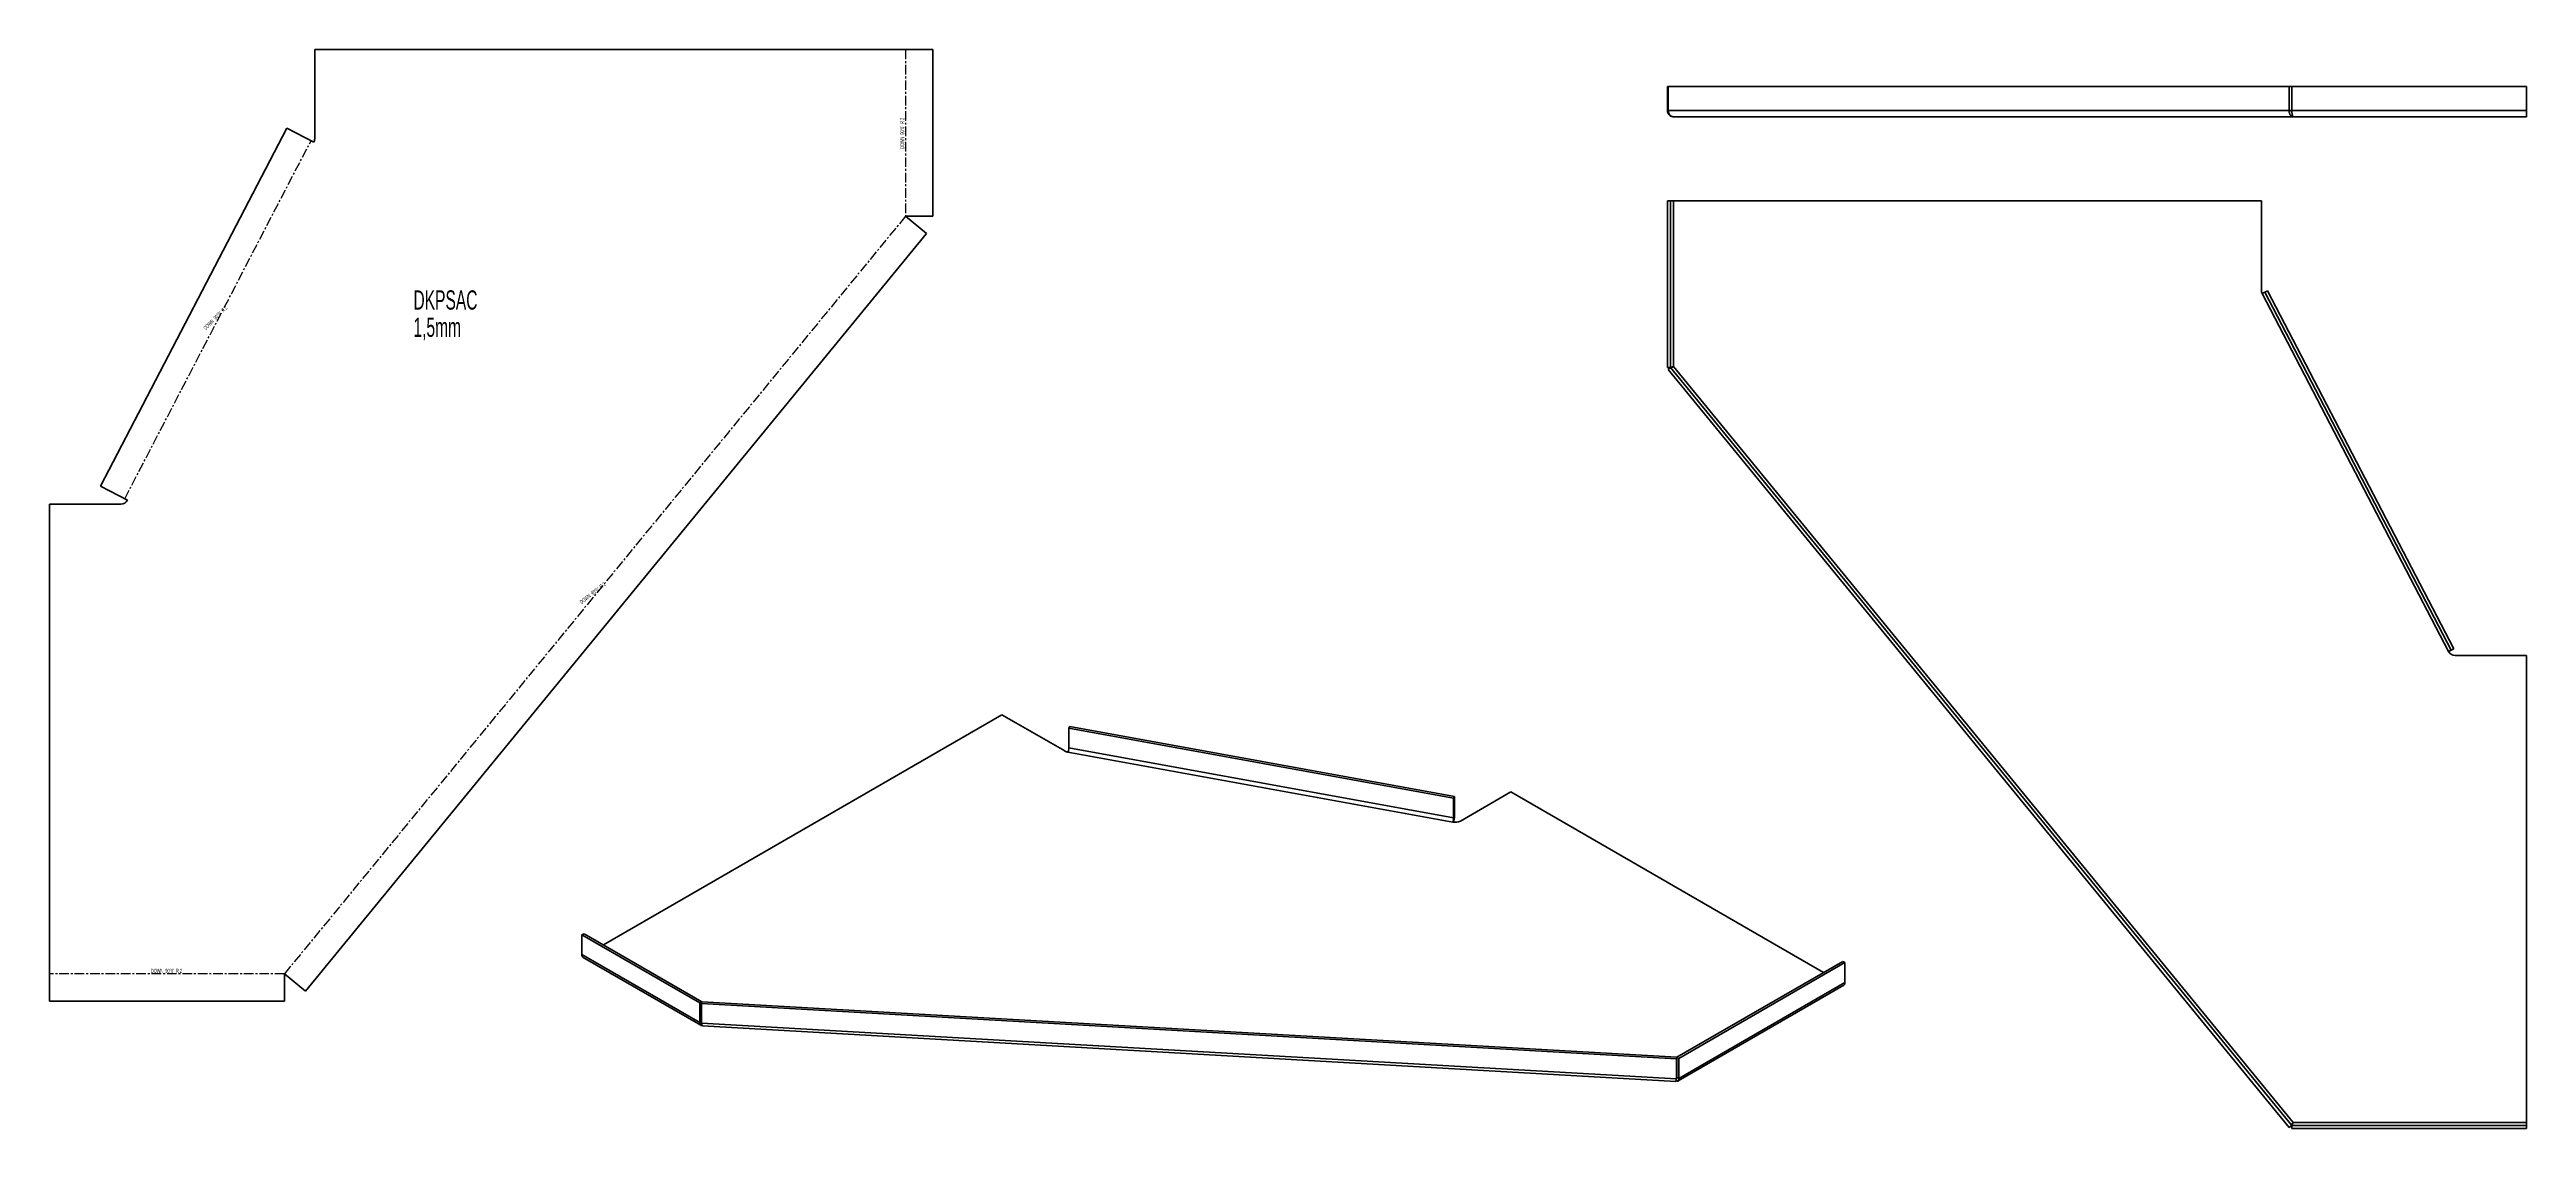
# Model space of a CAD drawing. Header units: millimetres. Extents: x -608 to 1027, y -447 to 265.
import ezdxf

# ---------------------------------------------------------------- set-up
doc = ezdxf.new("R2010")
doc.units = ezdxf.units.MM
doc.linetypes.add('CENTER', pattern=[10.16, 6.35, -1.27, 1.27, -1.27])
doc.styles.add('SLDTEXTSTYLE0', font='TXT', dxfattribs={"width": 0.572187})
doc.styles.add('SLDTEXTSTYLE1', font='TXT', dxfattribs={"width": 0.605})

msp = doc.modelspace()

# ---------------------------------------------------------------- linework, layer by layer
at = {"color": 7, "linetype": 'Continuous', "lineweight": 35}
for p, q in [((-25, 264.5), (-433, 264.5)), ((-433, 264.5), (-433, 205.7)), ((-25, 264.5), (-25, 154.5)), ((460, 240.2), (460, 224.2)), ((460.4, 240.2), (460, 240.2)), ((460.4, 240.2), (460.4, 224.2)), ((460.4, 240.2), (870.4, 240.2)), ((870.4, 240.2), (870.4, 224.2)), ((872, 240.2), (870.4, 240.2)), ((872, 240.2), (1027, 240.2)), ((872, 240.2), (872, 224.2)), ((872, 224.2), (872, 240.2)), ((872, 240.2), (872, 240.2)), ((1027, 240.2), (1027, 224.2)), ((-574.4, -23.6), (-451.3, 212.7)), ((-433.6, 203.4), (-451.3, 212.7)), ((460, 224.2), (460.4, 224.2)), ((460.4, 224.2), (870.4, 224.2)), ((872.9, 220.2), (464, 220.2)), ((870.4, 224.2), (872, 224.2)), ((872, 224.2), (1027, 224.2)), ((1027, 220.2), (872.9, 220.2)), ((1027, 224.2), (1027, 220.2)), ((460, 164.6), (460, 54.6)), ((460, 164.6), (462, 164.6)), ((462, 164.6), (462, 54.6)), ((464, 164.6), (462, 164.6)), ((464, 55.3), (464, 164.6)), ((464, 164.6), (852, 164.6)), ((852, 164.6), (852, 105.8)), ((-25, 154.5), (-43, 154.5)), ((-29.1, 143.1), (-43, 154.5)), ((-29.1, 143.1), (-439.1, -356.9)), ((854.3, 104.4), (852.5, 103.5)), ((852.5, 103.5), (975.6, -132.7)), ((856.1, 105.3), (854.3, 104.4)), ((977.3, -131.8), (854.3, 104.4)), ((979.1, -130.9), (856.1, 105.3)), ((462, 54.6), (460, 54.6)), ((462, 54.6), (460.4, 53.3)), ((460.4, 53.3), (870.4, -446.7)), ((462, 54.6), (872, -445.4)), ((872.9, -443.4), (464, 55.3)), ((-574.4, -23.6), (-556.6, -32.8)), ((-608, -35.5), (-608, -363.5)), ((-561, -35.5), (-608, -35.5)), ((975.6, -132.7), (977.3, -131.8)), ((979.1, -130.9), (977.3, -131.8)), ((980, -135.4), (1027, -135.4)), ((1027, -135.4), (1027, -443.4)), ((-242.4, -326.2), (20.6, -174.4)), ((20.6, -174.4), (62.2, -198.3)), ((65.4, -182.2), (64.8, -183.3)), ((64.8, -183.3), (64.8, -196.3)), ((318.8, -229.5), (64.8, -183.3)), ((319.4, -228.4), (65.4, -182.2)), ((64.2, -199.1), (318.2, -245.3)), ((318.8, -242.5), (64.8, -196.3)), ((319.4, -228.4), (318.8, -229.5)), ((319.4, -241.4), (319.4, -228.4)), ((323.3, -244.6), (356.5, -225.4)), ((356.5, -225.4), (563, -344.6)), ((318.8, -242.5), (318.8, -229.5)), ((318.8, -242.5), (319.4, -241.4)), ((-256.6, -319.7), (-255.2, -318.9)), ((-256.6, -319.7), (-178.8, -364.6)), ((-256.6, -332.7), (-256.6, -319.7)), ((-255.2, -318.9), (-177.4, -363.8)), ((-256.6, -332.7), (-178.8, -377.6)), ((-255.8, -334.6), (-178.2, -379.3)), ((466.1, -400.5), (575.7, -337.2)), ((467.5, -401.3), (577.1, -338)), ((577.1, -338), (575.7, -337.2)), ((577.1, -338), (577.1, -351.1)), ((-439.1, -356.9), (-453, -345.5)), ((-453, -363.5), (-453, -345.5)), ((467, -416), (576.3, -352.9)), ((467.5, -414.4), (577.1, -351.1)), ((-453, -363.5), (-608, -363.5)), ((-177.4, -363.8), (-178.8, -364.6)), ((-178.8, -364.6), (-178.8, -377.6)), ((-177.4, -363.8), (-177.6, -364.9)), ((-177.6, -364.9), (-177.6, -378)), ((-177.6, -364.9), (465.9, -401.6)), ((-177.4, -363.8), (466.1, -400.5)), ((-177.4, -363.8), (-177.4, -363.8)), ((-178.8, -377.6), (-177.6, -376.9)), ((-177.6, -378), (465.9, -414.7)), ((-177, -379.7), (465.5, -416.4)), ((466.1, -400.5), (465.9, -401.6)), ((465.9, -401.6), (465.9, -414.7)), ((466.1, -413.6), (466.1, -400.5)), ((466.1, -413.6), (466.1, -400.5)), ((466.1, -400.5), (467.5, -401.3)), ((467.5, -401.3), (467.5, -414.4)), ((465.9, -414.7), (466.1, -413.6)), ((466.1, -413.6), (466.1, -413.6)), ((467.5, -414.4), (466.1, -413.6)), ((872, -445.4), (870.4, -446.7)), ((872, -445.4), (872, -447.4)), ((872, -445.4), (1027, -445.4)), ((872, -447.4), (1027, -447.4)), ((1027, -443.4), (872.9, -443.4)), ((1027, -445.4), (1027, -443.4)), ((1027, -447.4), (1027, -445.4))]:
    msp.add_line(p, q, dxfattribs=at)
at = {"color": 7, "linetype": 'CENTER'}
for p, q in [((-43, 264.5), (-43, 154.5)), ((-558.4, -31.9), (-435.4, 204.3)), ((-43, 154.5), (-453, -345.5)), ((-453, -345.5), (-608, -345.5))]:
    msp.add_line(p, q, dxfattribs=at)
at = {"color": 7, "linetype": 'Continuous', "lineweight": 35}
for centre, radius, start, end in [((-438, 205.7), 5, 332.488, 0), ((857, 105.8), 5, 180, 207.512), ((-561, -30.5), 5, 270, 332.488), ((980, -130.4), 5, 207.512, 270), ((65.3, -192.8), 6.37, 240.9711, 260.4259), ((58.2, -196.3), 6.62, 335.3902, 359.8163), ((312.2, -242.5), 6.62, 335.3902, 359.8163), ((319.7, -237.7), 7.72, 258.8128, 297.2754), ((304.7, -241.2), 14.7, 343.568, 359.0733), ((-254.6, -333), 1.97, 173.7012, 234.9867), ((575.2, -351.4), 1.92, 304.0564, 7.2558)]:
    msp.add_arc(centre, radius, start, end, dxfattribs=at)
for points, knots in [([(460, 224.2), (460, 223.9), (460, 223.7), (460.1, 223.2), (460.2, 222.9), (460.4, 222.4), (460.5, 222.2), (460.8, 221.8), (460.9, 221.6), (461.3, 221.2), (461.5, 221), (462, 220.7), (462.2, 220.6), (462.7, 220.4), (462.9, 220.3), (463.4, 220.2), (463.7, 220.2), (464, 220.2)], [0, 0, 0, 0, 0.125, 0.125, 0.25, 0.25, 0.375, 0.375, 0.5, 0.5, 0.625, 0.625, 0.75, 0.75, 0.875, 0.875, 1, 1, 1, 1]), ([(464, 220.2), (463.7, 220.2), (463.5, 220.2), (463.1, 220.3), (462.9, 220.4), (462.5, 220.6), (462.3, 220.7), (461.9, 221), (461.7, 221.2), (461.4, 221.6), (461.2, 221.8), (461, 222.2), (460.9, 222.4), (460.7, 222.9), (460.6, 223.2), (460.5, 223.7), (460.4, 223.9), (460.4, 224.2)], [0, 0, 0, 0, 0.125, 0.125, 0.25, 0.25, 0.375, 0.375, 0.5, 0.5, 0.625, 0.625, 0.75, 0.75, 0.875, 0.875, 1, 1, 1, 1]), ([(870.4, 224.2), (870.4, 223.9), (870.4, 223.7), (870.4, 223.2), (870.4, 222.9), (870.6, 222.4), (870.6, 222.2), (870.8, 221.8), (870.9, 221.6), (871.1, 221.2), (871.3, 221), (871.6, 220.7), (871.7, 220.6), (872.2, 220.3), (872.6, 220.2), (872.9, 220.2)], [0, 0, 0, 0, 0.125, 0.125, 0.25, 0.25, 0.375, 0.375, 0.5, 0.5, 0.625, 0.625, 0.75, 0.75, 1, 1, 1, 1]), ([(872, 224.2), (871.9, 224), (871.9, 223.5), (872, 223), (872.2, 222.7), (872.2, 222.7)], [0, 0, 0, 0, 0.3978401, 0.7956803, 1, 1, 1, 1]), ([(872.9, 220.2), (872.9, 220.2), (872.8, 220.2), (872.8, 220.3), (872.7, 220.4), (872.6, 220.6), (872.6, 220.7), (872.5, 221), (872.5, 221.2), (872.4, 221.6), (872.4, 221.8), (872.3, 222.2), (872.2, 222.4), (872.1, 223.1), (872, 223.7), (872, 224.2)], [0, 0, 0, 0, 0.125, 0.125, 0.25, 0.25, 0.375, 0.375, 0.5, 0.5, 0.625, 0.625, 0.75, 0.75, 1, 1, 1, 1]), ([(464, 55.3), (463.8, 55.2), (463.7, 55.2), (463.5, 55), (463.4, 55), (463.1, 54.9), (463, 54.8), (462.8, 54.7), (462.7, 54.7), (462.6, 54.6), (462.5, 54.6), (462.3, 54.6), (462.3, 54.5), (462.1, 54.5), (462, 54.5), (462, 54.6)], [0, 0, 0, 0, 0.125, 0.125, 0.25, 0.25, 0.375, 0.375, 0.5, 0.5, 0.625, 0.625, 0.75, 0.75, 1, 1, 1, 1]), ([(462, 54.6), (462, 54.6), (462, 54.6), (462, 54.7), (462.1, 54.7), (462.2, 54.8), (462.2, 54.8), (462.4, 54.9), (462.5, 54.9), (462.6, 55), (462.7, 55), (463, 55), (463.1, 55.1), (463.4, 55.2), (463.7, 55.2), (464, 55.3)], [0, 0, 0, 0, 0.125, 0.125, 0.25, 0.25, 0.375, 0.375, 0.5, 0.5, 0.625, 0.625, 0.75, 0.75, 1, 1, 1, 1]), ([(-178.8, -377.6), (-178.8, -378), (-178.8, -378.6), (-178.4, -379.3), (-177.9, -379.5), (-177.5, -379.4), (-177.3, -379.3)], [0, 0, 0, 0, 0.273473, 0.546952, 0.82043, 1, 1, 1, 1]), ([(-177, -379.7), (-177, -379.7), (-177.1, -379.7), (-177.3, -379.4), (-177.5, -378.8), (-177.5, -378.2), (-177.6, -378)], [0, 0, 0, 0, 0.0640267, 0.4201502, 0.7762735, 1, 1, 1, 1]), ([(465.9, -414.7), (465.8, -415.1), (465.7, -415.7), (465.6, -416.3), (465.5, -416.3), (465.5, -416.3)], [0, 0, 0, 0, 0.357812, 0.715635, 1, 1, 1, 1]), ([(465.7, -415.8), (465.8, -415.9), (466.3, -416.2), (466.9, -416.2), (467.4, -415.8), (467.6, -415.1), (467.5, -414.6), (467.5, -414.4)], [0, 0, 0, 0, 0.1410816, 0.3792595, 0.6174374, 0.8556153, 1, 1, 1, 1]), ([(466, -414.3), (466, -414.2), (466.2, -414.2), (466.2, -413.9), (466.1, -413.6), (466.1, -413.6)], [0, 0, 0, 0, 0.345951, 0.79389, 1, 1, 1, 1]), ([(872, -445.4), (871.9, -445.4), (871.9, -445.4), (871.9, -445.3), (871.9, -445.2), (871.9, -445.1), (872, -445), (872, -444.9), (872.1, -444.8), (872.2, -444.6), (872.2, -444.5), (872.3, -444.3), (872.4, -444.2), (872.6, -443.9), (872.8, -443.7), (872.9, -443.4)], [0, 0, 0, 0, 0.125, 0.125, 0.25, 0.25, 0.375, 0.375, 0.5, 0.5, 0.625, 0.625, 0.75, 0.75, 1, 1, 1, 1]), ([(872.9, -443.4), (872.9, -443.6), (872.8, -443.7), (872.8, -443.9), (872.7, -444.1), (872.6, -444.3), (872.6, -444.4), (872.5, -444.6), (872.5, -444.8), (872.4, -444.9), (872.4, -445), (872.3, -445.2), (872.2, -445.2), (872.1, -445.4), (872, -445.4), (872, -445.4)], [0, 0, 0, 0, 0.125, 0.125, 0.25, 0.25, 0.375, 0.375, 0.5, 0.5, 0.625, 0.625, 0.75, 0.75, 1, 1, 1, 1])]:
    msp.add_open_spline(points, degree=3, knots=knots, dxfattribs=at)

# ---------------------------------------------------------------- texts
at = {"color": 7, "linetype": 'Continuous', "lineweight": 0, "char_height": 2.646, "attachment_point": 2, "style": 'SLDTEXTSTYLE0'}
for insert, rotation in [((-46.5, 209.2), 90), ((-499.5, 88.4), 45), ((-250.3, -93.1), 38.1651)]:
    msp.add_mtext("DOWN  90°0'  R 2", dxfattribs=dict(at, insert=insert, rotation=rotation))
at = {"color": 7, "linetype": 'Continuous', "lineweight": 0}
for s, insert, char_height, attachment_point, style in [('DKPSAC', (-367.8, 105.6), 12.7, 1, 'SLDTEXTSTYLE1'), ('1,5mm', (-367.8, 87.6), 12.7, 1, 'SLDTEXTSTYLE1'), ("DOWN  90°0'  R 2", (-530.8, -342.1), 2.646, 2, 'SLDTEXTSTYLE0')]:
    msp.add_mtext(s, dxfattribs=dict(at, insert=insert, char_height=char_height, attachment_point=attachment_point, style=style))

doc.saveas('drawing.dxf')
